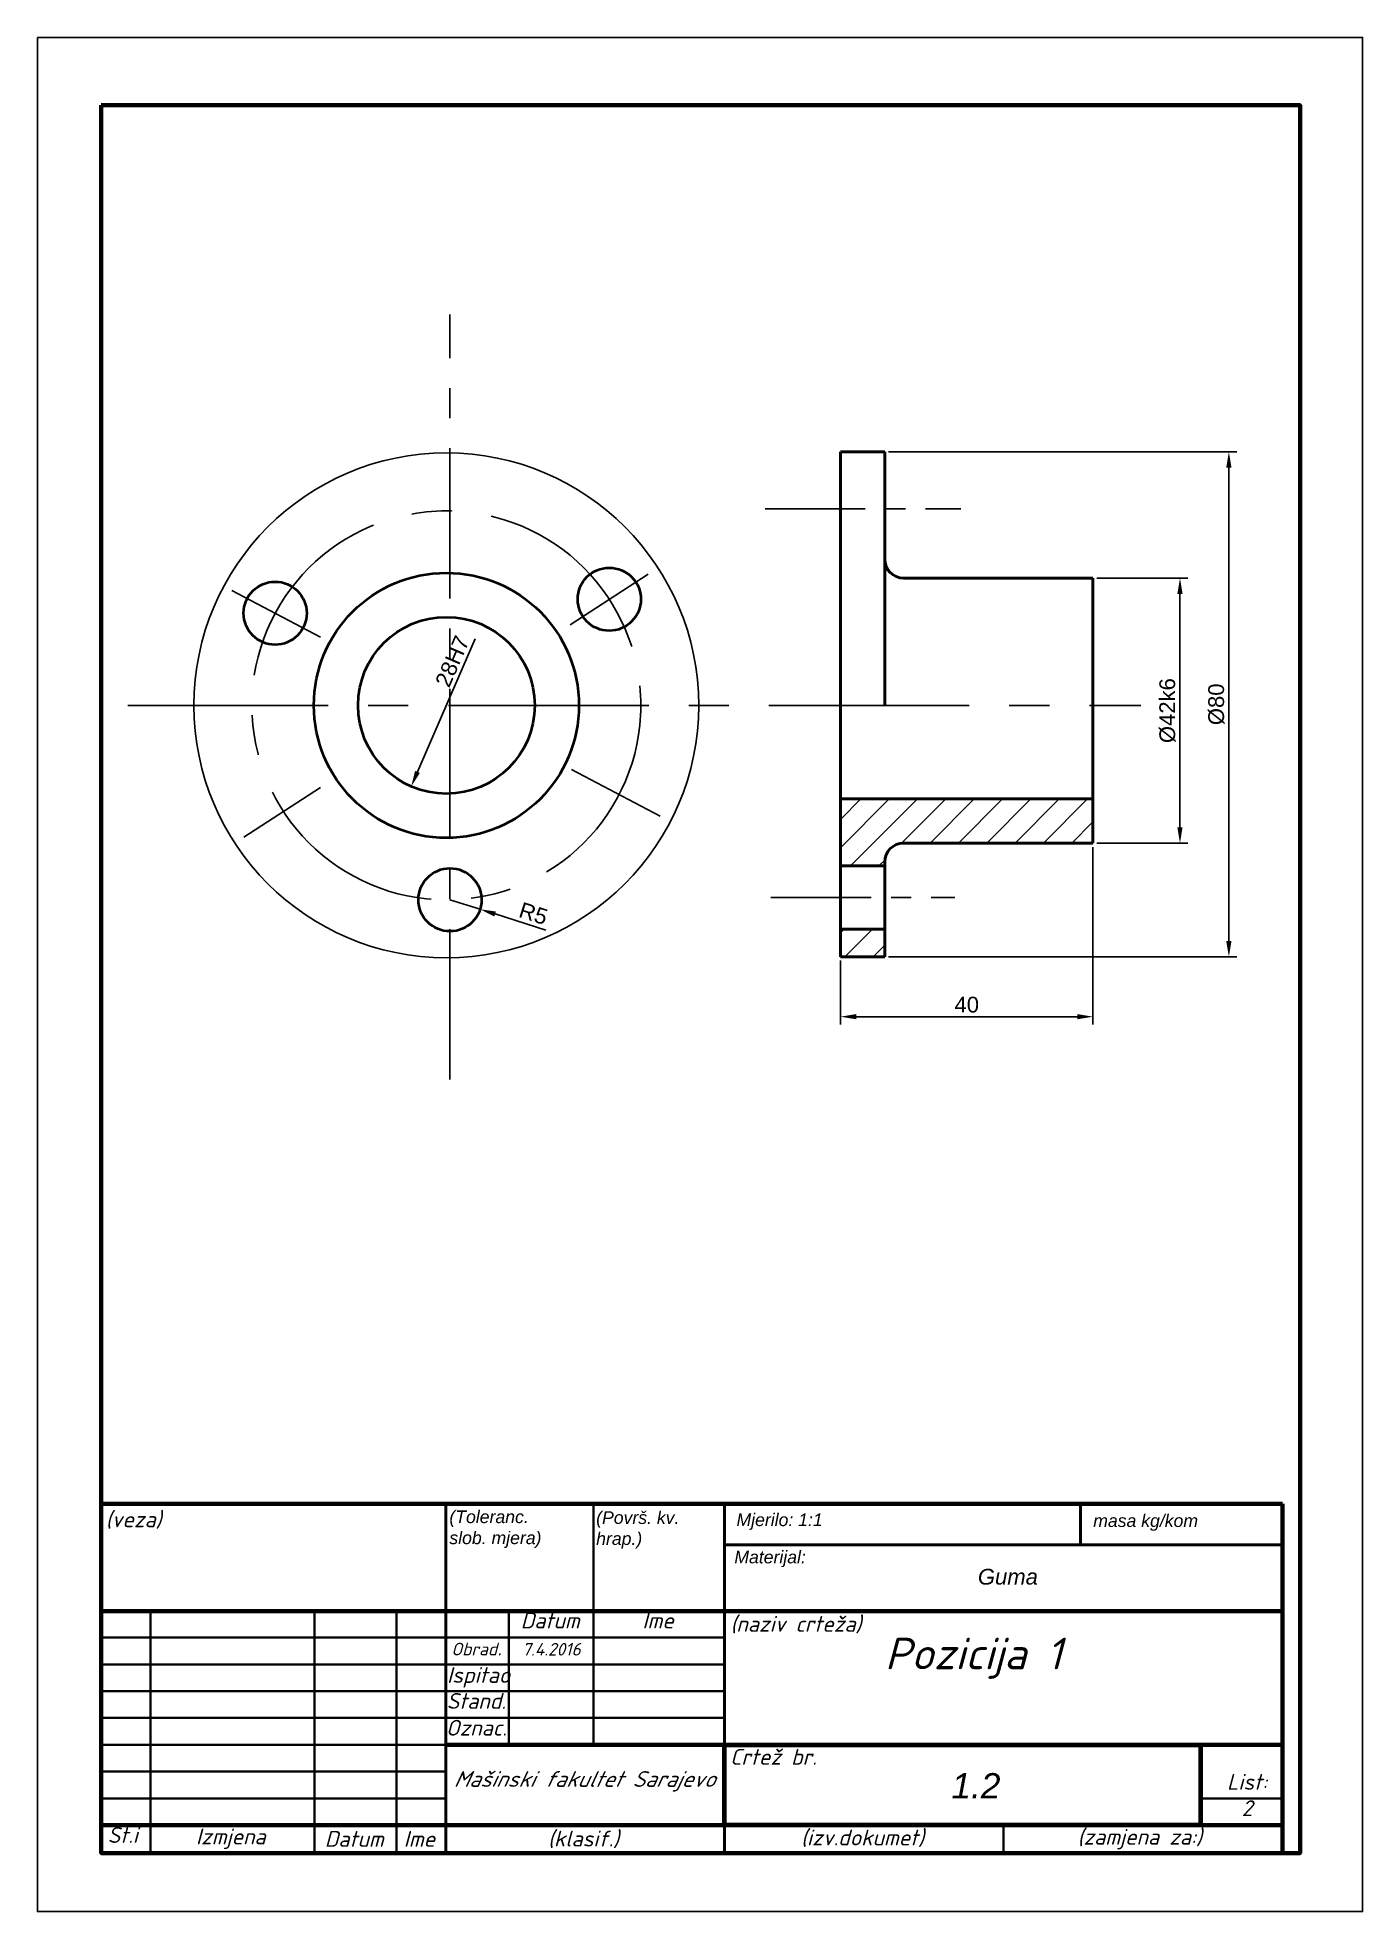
# Model space of a CAD drawing. Header units: millimetres. Extents: x -493 to 803, y 148 to 445.
# Drawn here: x 15.6 to 225.6, y 148.2 to 445.2 of the extents above; entities that cross this region are included whole.
import ezdxf

# ---------------------------------------------------------------- set-up
doc = ezdxf.new("R2010")
doc.units = ezdxf.units.MM
doc.linetypes.add('CENTER', pattern=[50.8, 31.75, -6.35, 6.35, -6.35])
for name, color, linetype, lineweight in [('A puna debela linija', 7, 'Continuous', 50), ('debela', 7, 'Continuous', 50), ('Puna debela', 7, 'Continuous', 40), ('puna tanka', 7, 'Continuous', 25), ('simetrala', 7, 'CENTER', 25), ('tanka', 7, 'Continuous', 25)]:
    doc.layers.add(name, color=color, linetype=linetype, lineweight=lineweight)
doc.styles.add('kosa75small', font='isocpeur.ttf', dxfattribs={"oblique": 15, "height": 2.5})
doc.styles.get("Standard").update_dxf_attribs({"font": 'arial.ttf'})
doc.dimstyles.new('ISO-25', dxfattribs={"dimtxt": 2.5, "dimasz": 2.5, "dimexe": 1.25, "dimexo": 0.625, "dimtad": 1, "dimtxsty": 'Standard', "dimcen": 2.5, "dimadec": 0, "dimazin": 0, "dimtfac": 1, "dimtmove": 0, "dimatfit": 3, "dimfxl": 1, "dimarcsym": 0})

msp = doc.modelspace()

# ---------------------------------------------------------------- texts
at = {"color": 7, "style": 'kosa75small'}
for s, insert, char_height, width, attachment_point in [('(veza)', (26.40561, 211.62044), 2.5, 17.2587266, 1), ('Datum', (96.84625, 194.34459), 2.5, 13.4, 5), ('Ime', (113.94625, 194.34459), 2.5, 20.8, 5), ('(naziv crteža)', (125.4198, 195.0549), 2.5, 31.6730326, 1), ('{\\H0.8x;Obrad}.', (85.17913, 190.06208), 2.5, 12.9063524, 5), ('{\\H0.8x;7.4.2016}', (92.41019, 190.78243), 2.5, 20.8, 1), ('Pozicija 1', (149.8934, 191.60563), 5, 54.6700041, 1), ('Ispitao', (85.50019, 185.32806), 2.5, 10, 5), ('Stand.', (85.14625, 181.59459), 2.5, 10, 5), ('Oznac.', (85.14625, 177.34459), 2.5, 10, 5), ('Crtež br.', (125.36297, 173.98313), 2.5, 25.8721195, 1), ('{\\Q25;Mašinski fakultet Sarajevo}', (102.24625, 168.84459), 2.5, 44.2, 5), ('List:', (207.29313, 168.76382), 2.5, 13, 5), ('2', (207.29313, 164.59459), 2.5, 13, 5), ('St.i', (29.11328, 160.34459), 2.5, 7.8, 5), ('Izmjena', (46.22545, 159.73232), 2.5, 26, 5), ('Datum', (65.78952, 159.73232), 2.5, 13, 5), ('Ime', (76.12112, 159.73232), 2.5, 7.8, 5), ('(klasif.)', (102.13378, 159.65299), 2.5, 44.2, 5), ('(izv.dokumet)', (146.35587, 159.8237), 2.5, 44.2, 5), ('(zamjena za:)', (190.28828, 159.68186), 2.5, 44.2, 5)]:
    msp.add_mtext(s, dxfattribs=dict(at, insert=insert, char_height=char_height, width=width, attachment_point=attachment_point))
at = {"layer": 'debela', "attachment_point": 1}
for s, insert, char_height, width in [('{\\fArial|b0|i1|c238|p34;(Toleranc. slob. mjera)}', (80.87378, 211.77367), 2, 16.2834), ('{\\fArial|b0|i1|c238|p34;(Površ. kv. hrap.)}', (104.13848, 211.65023), 2, 13.8809), ('{\\fArial|b0|i1|c238|p34;masa kg/kom}', (182.91482, 211.16218), 2, 18.6909091), ('{\\fArial|b0|i1|c238|p34;Guma}', (164.63648, 202.52887), 2.5, 38.1726)]:
    msp.add_mtext(s, dxfattribs=dict(at, insert=insert, char_height=char_height, width=width))
at = {"layer": 'debela', "lineweight": 13, "insert": (160.43878, 170.14911), "char_height": 4, "width": 43.9315149, "attachment_point": 1}
msp.add_mtext('{\\fArial|b0|i1|c238|p34;1.2}', dxfattribs=at)
at = {"layer": 'tanka', "char_height": 2, "attachment_point": 1}
for s, insert, width in [('{\\fArial|b0|i1|c238|p34;Mjerilo: 1:1}', (126.37597, 211.30366), 28.0506), ('{\\fArial|b0|i1|c238|p34;Materijal:}', (126.03579, 205.3973), 48.8842)]:
    msp.add_mtext(s, dxfattribs=dict(at, insert=insert, width=width))

# ---------------------------------------------------------------- blocks, each defined once
blk = doc.blocks.new('*D10')
at = {"layer": 'Defpoints', "color": 0, "lineweight": 25, "transparency": 16777216}
for p in [(80.97, 308.56), (85.74, 307.06)]:
    blk.add_point(p, dxfattribs=at)
at = {"layer": 'puna tanka', "color": 0, "lineweight": -2, "transparency": 16777216}
for p, q in [((80.97, 308.56), (85.74, 307.06)), ((96.14, 303.77), (88.12, 306.31))]:
    blk.add_line(p, q, dxfattribs=at)
at = {"layer": 'puna tanka', "color": 0, "lineweight": 25, "transparency": 16777216}
blk.add_solid([(88.24, 306.7), (87.99, 305.91), (85.74, 307.06)], dxfattribs=at)
at = {"layer": 'puna tanka', "color": 0, "transparency": 16777216, "insert": (94.19, 306.38), "char_height": 2.5, "attachment_point": 5, "rotation": 342.4731}
blk.add_mtext('R5', dxfattribs=at)
blk = doc.blocks.new('*D11')
at = {"layer": 'Defpoints', "color": 0, "lineweight": 25, "transparency": 16777216}
for p in [(182.87, 359.54), (182.87, 317.54), (196.66, 317.54)]:
    blk.add_point(p, dxfattribs=at)
at = {"layer": 'puna tanka', "color": 0, "lineweight": -2, "transparency": 16777216}
for p, q in [((183.49, 359.54), (197.91, 359.54)), ((196.66, 357.04), (196.66, 320.04)), ((183.49, 317.54), (197.91, 317.54))]:
    blk.add_line(p, q, dxfattribs=at)
at = {"layer": 'puna tanka', "color": 0, "lineweight": 25, "transparency": 16777216}
for points in [[(196.24, 357.04), (197.07, 357.04), (196.66, 359.54)], [(196.24, 320.04), (197.07, 320.04), (196.66, 317.54)]]:
    blk.add_solid(points, dxfattribs=at)
at = {"layer": 'puna tanka', "color": 0, "transparency": 16777216, "insert": (194.69, 338.54), "char_height": 2.5, "attachment_point": 5, "rotation": 90}
blk.add_mtext('%%C42k6', dxfattribs=at)
blk = doc.blocks.new('*D12')
at = {"layer": 'Defpoints', "color": 0, "lineweight": 25, "transparency": 16777216}
for p in [(182.87, 317.54), (142.87, 299.54), (182.87, 290.03)]:
    blk.add_point(p, dxfattribs=at)
at = {"layer": 'puna tanka', "color": 0, "lineweight": -2, "transparency": 16777216}
for p, q in [((182.87, 316.92), (182.87, 288.78)), ((142.87, 298.92), (142.87, 288.78)), ((145.37, 290.03), (180.37, 290.03))]:
    blk.add_line(p, q, dxfattribs=at)
at = {"layer": 'puna tanka', "color": 0, "lineweight": 25, "transparency": 16777216}
for points in [[(145.37, 290.45), (145.37, 289.62), (142.87, 290.03)], [(180.37, 290.45), (180.37, 289.62), (182.87, 290.03)]]:
    blk.add_solid(points, dxfattribs=at)
at = {"layer": 'puna tanka', "color": 0, "transparency": 16777216, "insert": (162.87, 291.93), "char_height": 2.5, "attachment_point": 5}
blk.add_mtext('40', dxfattribs=at)
blk = doc.blocks.new('*D8')
at = {"layer": 'Defpoints', "color": 0, "lineweight": 25, "transparency": 16777216}
for p in [(85.96, 352.22), (74.83, 326.53)]:
    blk.add_point(p, dxfattribs=at)
at = {"layer": 'puna tanka', "color": 0, "lineweight": -2, "transparency": 16777216}
blk.add_line((84.97, 349.93), (75.82, 328.82), dxfattribs=at)
at = {"layer": 'puna tanka', "color": 0, "lineweight": 25, "transparency": 16777216}
blk.add_solid([(75.44, 328.99), (76.2, 328.66), (74.83, 326.53)], dxfattribs=at)
at = {"layer": 'puna tanka', "color": 0, "transparency": 16777216, "insert": (79.42, 341.9), "char_height": 2.5, "attachment_point": 5, "rotation": 66.562}
blk.add_mtext('          28H7', dxfattribs=at)
blk = doc.blocks.new('*D9')
at = {"layer": 'Defpoints', "color": 0, "lineweight": 25, "transparency": 16777216}
for p in [(149.87, 379.54), (204.41, 379.54), (149.87, 299.54)]:
    blk.add_point(p, dxfattribs=at)
at = {"layer": 'puna tanka', "color": 0, "lineweight": -2, "transparency": 16777216}
for p, q in [((150.49, 379.54), (205.66, 379.54)), ((204.41, 302.04), (204.41, 377.04)), ((150.49, 299.54), (205.66, 299.54))]:
    blk.add_line(p, q, dxfattribs=at)
at = {"layer": 'puna tanka', "color": 0, "lineweight": 25, "transparency": 16777216}
for points in [[(203.99, 377.04), (204.83, 377.04), (204.41, 379.54)], [(203.99, 302.04), (204.83, 302.04), (204.41, 299.54)]]:
    blk.add_solid(points, dxfattribs=at)
at = {"layer": 'puna tanka', "color": 0, "transparency": 16777216, "insert": (202.44, 339.54), "char_height": 2.5, "attachment_point": 5, "rotation": 90}
blk.add_mtext('%%C80', dxfattribs=at)

# ---------------------------------------------------------------- dimensions: what is measured, and where the dimension line sits
at = {"layer": 'puna tanka'}
dim = msp.add_linear_dim(base=(204.40926, 379.54144), p1=(149.86587, 299.54144), p2=(149.86587, 379.54144), angle=90, text='%%C<>', dimstyle='ISO-25', dxfattribs=at)
dim.commit()
dim.dimension.update_dxf_attribs({"geometry": '*D9', "text_midpoint": (202.43791, 339.54144)})
dim = msp.add_linear_dim(base=(196.65806, 317.54144), p1=(182.86587, 359.54144), p2=(182.86587, 317.54144), angle=90, text='%%C42k6', dimstyle='ISO-25', dxfattribs=at)
dim.commit()
dim.dimension.update_dxf_attribs({"geometry": '*D11', "text_midpoint": (196.65806, 338.54144), "dimtype": 160})
dim = msp.add_diameter_dim_2p(p1=(85.96285, 352.21788), p2=(74.82567, 326.52813), text='          28H7', dimstyle='ISO-25', dxfattribs=at)
dim.commit()
dim.dimension.update_dxf_attribs({"geometry": '*D8', "text_midpoint": (81.16203, 341.14399), "dimtype": 163})
dim = msp.add_linear_dim(base=(182.86587, 290.03226), p1=(142.86587, 299.54144), p2=(182.86587, 317.54144), dimstyle='ISO-25', dxfattribs=at)
dim.commit()
dim.dimension.update_dxf_attribs({"geometry": '*D12', "text_midpoint": (162.86587, 291.9337)})
dim = msp.add_radius_dim(center=(80.96759, 308.56434), mpoint=(85.73547, 307.05857), dimstyle='ISO-25', dxfattribs=at)
dim.commit()
dim.dimension.update_dxf_attribs({"geometry": '*D10', "text_midpoint": (93.61766, 304.56926), "dimtype": 164})

# ---------------------------------------------------------------- hatches: boundary and pattern name
at = {"layer": 'puna tanka'}
h = msp.add_hatch(dxfattribs=at)
h.set_pattern_fill('ANSI31', color=256)
h.set_pattern_definition([(45, (-1801.0853, -1779.7964), (-2.245064, 2.245064), [])])
h.paths.add_polyline_path([(149.86587, 303.91509), (142.86587, 303.91509), (142.86587, 299.54144), (149.86587, 299.54144)])
edge = h.paths.add_edge_path()
edge.add_line((182.86587, 324.54144), (142.86587, 324.54144))
edge.add_line((142.86587, 324.54144), (142.86587, 313.91504))
edge.add_line((142.86587, 313.91504), (149.86587, 313.91504))
edge.add_line((149.86587, 313.91504), (149.86587, 314.54144))
edge.add_arc((152.86587, 314.54144), 3, 90, 180, ccw=False)
edge.add_line((152.86587, 317.54144), (182.86587, 317.54144))
edge.add_line((182.86587, 317.54144), (182.86587, 324.54144))

# ---------------------------------------------------------------- linework, layer by layer
msp.add_lwpolyline([(15.59147, 445.21959), (15.59147, 148.21959), (225.59147, 148.21959), (225.59147, 445.21959), (15.59147, 445.21959)])
at = {"lineweight": 70}
msp.add_lwpolyline([(25.68953, 434.47914), (25.68953, 157.47914), (215.68953, 157.47914), (215.68953, 434.47914)], close=True, dxfattribs=at)
at = {"layer": 'A puna debela linija'}
for p, q in [((142.86587, 359.54144), (142.86587, 379.54144)), ((142.86587, 379.54144), (149.86587, 379.54144)), ((149.86587, 379.54144), (149.86587, 339.373)), ((142.86587, 359.54144), (142.86587, 299.54144)), ((182.86587, 359.54144), (152.86587, 359.54144)), ((182.86587, 359.54144), (182.86587, 317.54144)), ((142.86587, 324.54144), (182.86587, 324.54144)), ((182.86587, 317.54144), (152.86587, 317.54144)), ((149.86587, 313.91504), (142.86587, 313.91504)), ((149.86587, 299.54144), (149.86587, 314.54144)), ((142.86587, 303.91509), (149.86587, 303.91509)), ((142.86587, 299.54144), (149.86587, 299.54144))]:
    msp.add_line(p, q, dxfattribs=at)
for centre, start, end in [((152.86587, 362.54144), 180, 270), ((152.86587, 314.54144), 90, 180)]:
    msp.add_arc(centre, 3, start, end, dxfattribs=at)
at = {"layer": 'debela', "lineweight": 70}
for p, q in [((212.88953, 212.81077), (25.68953, 212.81077)), ((212.88953, 157.56077), (212.88953, 212.81077)), ((25.68953, 195.81077), (212.88953, 195.81077)), ((80.28922, 174.64315), (212.88953, 174.64315)), ((25.68953, 161.89315), (212.88953, 161.89315))]:
    msp.add_line(p, q, dxfattribs=at)
at = {"layer": 'debela', "lineweight": 50}
for p, q in [((80.28953, 212.81077), (80.28908, 157.47914)), ((124.48953, 206.31077), (124.48953, 212.81077)), ((124.48953, 206.31077), (124.48661, 157.48698)), ((212.88953, 206.31077), (124.48953, 206.31077))]:
    msp.add_line(p, q, dxfattribs=at)
at = {"layer": 'debela', "lineweight": 120}
for p, q in [((124.48688, 161.89315), (124.48764, 174.64315)), ((124.48764, 174.64315), (199.88953, 174.64315)), ((199.88953, 174.64315), (199.88953, 161.89315)), ((199.88953, 161.89315), (124.48688, 161.89315))]:
    msp.add_line(p, q, dxfattribs=at)
at = {"layer": 'Puna debela'}
for centre, radius in [((80.39426, 339.373), 21), ((106.2158, 356.1882), 5), ((53.25988, 353.97533), 5), ((80.39426, 339.373), 14), ((80.96759, 308.56434), 5)]:
    msp.add_circle(centre, radius, dxfattribs=at)
at = {"layer": 'puna tanka'}
msp.add_line((142.86587, 324.54144), (142.86587, 352.54144), dxfattribs=at)
msp.add_circle((80.39426, 339.373), 40, dxfattribs=at)
at = {"layer": 'simetrala', "ltscale": 0.75}
msp.add_line((80.96759, 280.09759), (80.96759, 401.32251), dxfattribs=at)
at = {"layer": 'simetrala', "ltscale": 0.5}
for p, q in [((130.91714, 370.54144), (161.93792, 370.54144)), ((131.84088, 308.91869), (161.00412, 308.91869))]:
    msp.add_line(p, q, dxfattribs=at)
at = {"layer": 'simetrala'}
for p, q in [((112.35481, 360.16906), (100.00968, 352.15002)), ((60.42485, 350.1993), (46.41219, 357.58415)), ((29.91418, 339.373), (190.47529, 339.373)), ((80.39426, 339.373), (80.39426, 339.373)), ((80.39426, 339.373), (80.39426, 339.373)), ((114.25289, 321.83123), (100.24645, 329.2128)), ((60.44128, 326.37371), (48.32035, 318.47199))]:
    msp.add_line(p, q, dxfattribs=at)
msp.add_circle((80.39426, 339.373), 30.814, dxfattribs=at)
at = {"layer": 'tanka'}
for p, q in [((25.68953, 212.81077), (80.28953, 212.81077)), ((80.28953, 212.81077), (103.68953, 212.81077)), ((80.28953, 212.81077), (103.68953, 212.81077)), ((212.88953, 212.81077), (180.88953, 212.81077)), ((212.88953, 212.81077), (212.88953, 206.31077)), ((25.68953, 195.81077), (33.48953, 195.81077)), ((59.48953, 195.81077), (72.48953, 195.81077)), ((80.28953, 195.81077), (90.28953, 195.81077)), ((124.48953, 191.64315), (124.48953, 187.39315)), ((124.48953, 183.14315), (124.48953, 178.89315)), ((212.88953, 183.14315), (212.88953, 178.89315)), ((212.88953, 174.64315), (212.88953, 166.14315)), ((80.28953, 170.39315), (80.28953, 166.14315)), ((212.88953, 161.89315), (199.88953, 161.89315))]:
    msp.add_line(p, q, dxfattribs=at)
at = {"layer": 'tanka', "lineweight": 35}
for p, q in [((103.68953, 212.81077), (103.68953, 174.64315)), ((33.48953, 195.81077), (33.4911, 157.48466)), ((59.50132, 157.5003), (59.48953, 195.81077)), ((72.48953, 195.81077), (72.49706, 157.47914)), ((90.28953, 195.81077), (90.28953, 174.64315)), ((25.68953, 191.64315), (124.48953, 191.64315)), ((124.48953, 187.39315), (25.68953, 187.39315)), ((25.68953, 183.14315), (124.48953, 183.14315)), ((124.48953, 178.89315), (25.68953, 178.89315)), ((25.68953, 174.64315), (124.48953, 174.64315)), ((25.68953, 170.39315), (80.28953, 170.39315)), ((80.28953, 166.14315), (25.68953, 166.14315)), ((212.88953, 166.14315), (199.88953, 166.14315)), ((168.6914, 157.48314), (168.68953, 161.89315))]:
    msp.add_line(p, q, dxfattribs=at)
at = {"layer": 'tanka', "lineweight": 50}
for p, q in [((180.88953, 212.81077), (180.88953, 206.31077)), ((212.88953, 191.64315), (212.88953, 187.39315)), ((199.88953, 161.89315), (199.88953, 174.64315))]:
    msp.add_line(p, q, dxfattribs=at)

msp.set_redraw_order([(e.dxf.handle, doc.entitydb.next_handle()) for e in msp.query("TEXT MTEXT ATTDEF DIMENSION ARC_DIMENSION")])  # texts and dimensions are drawn at this point

doc.saveas('drawing.dxf')
